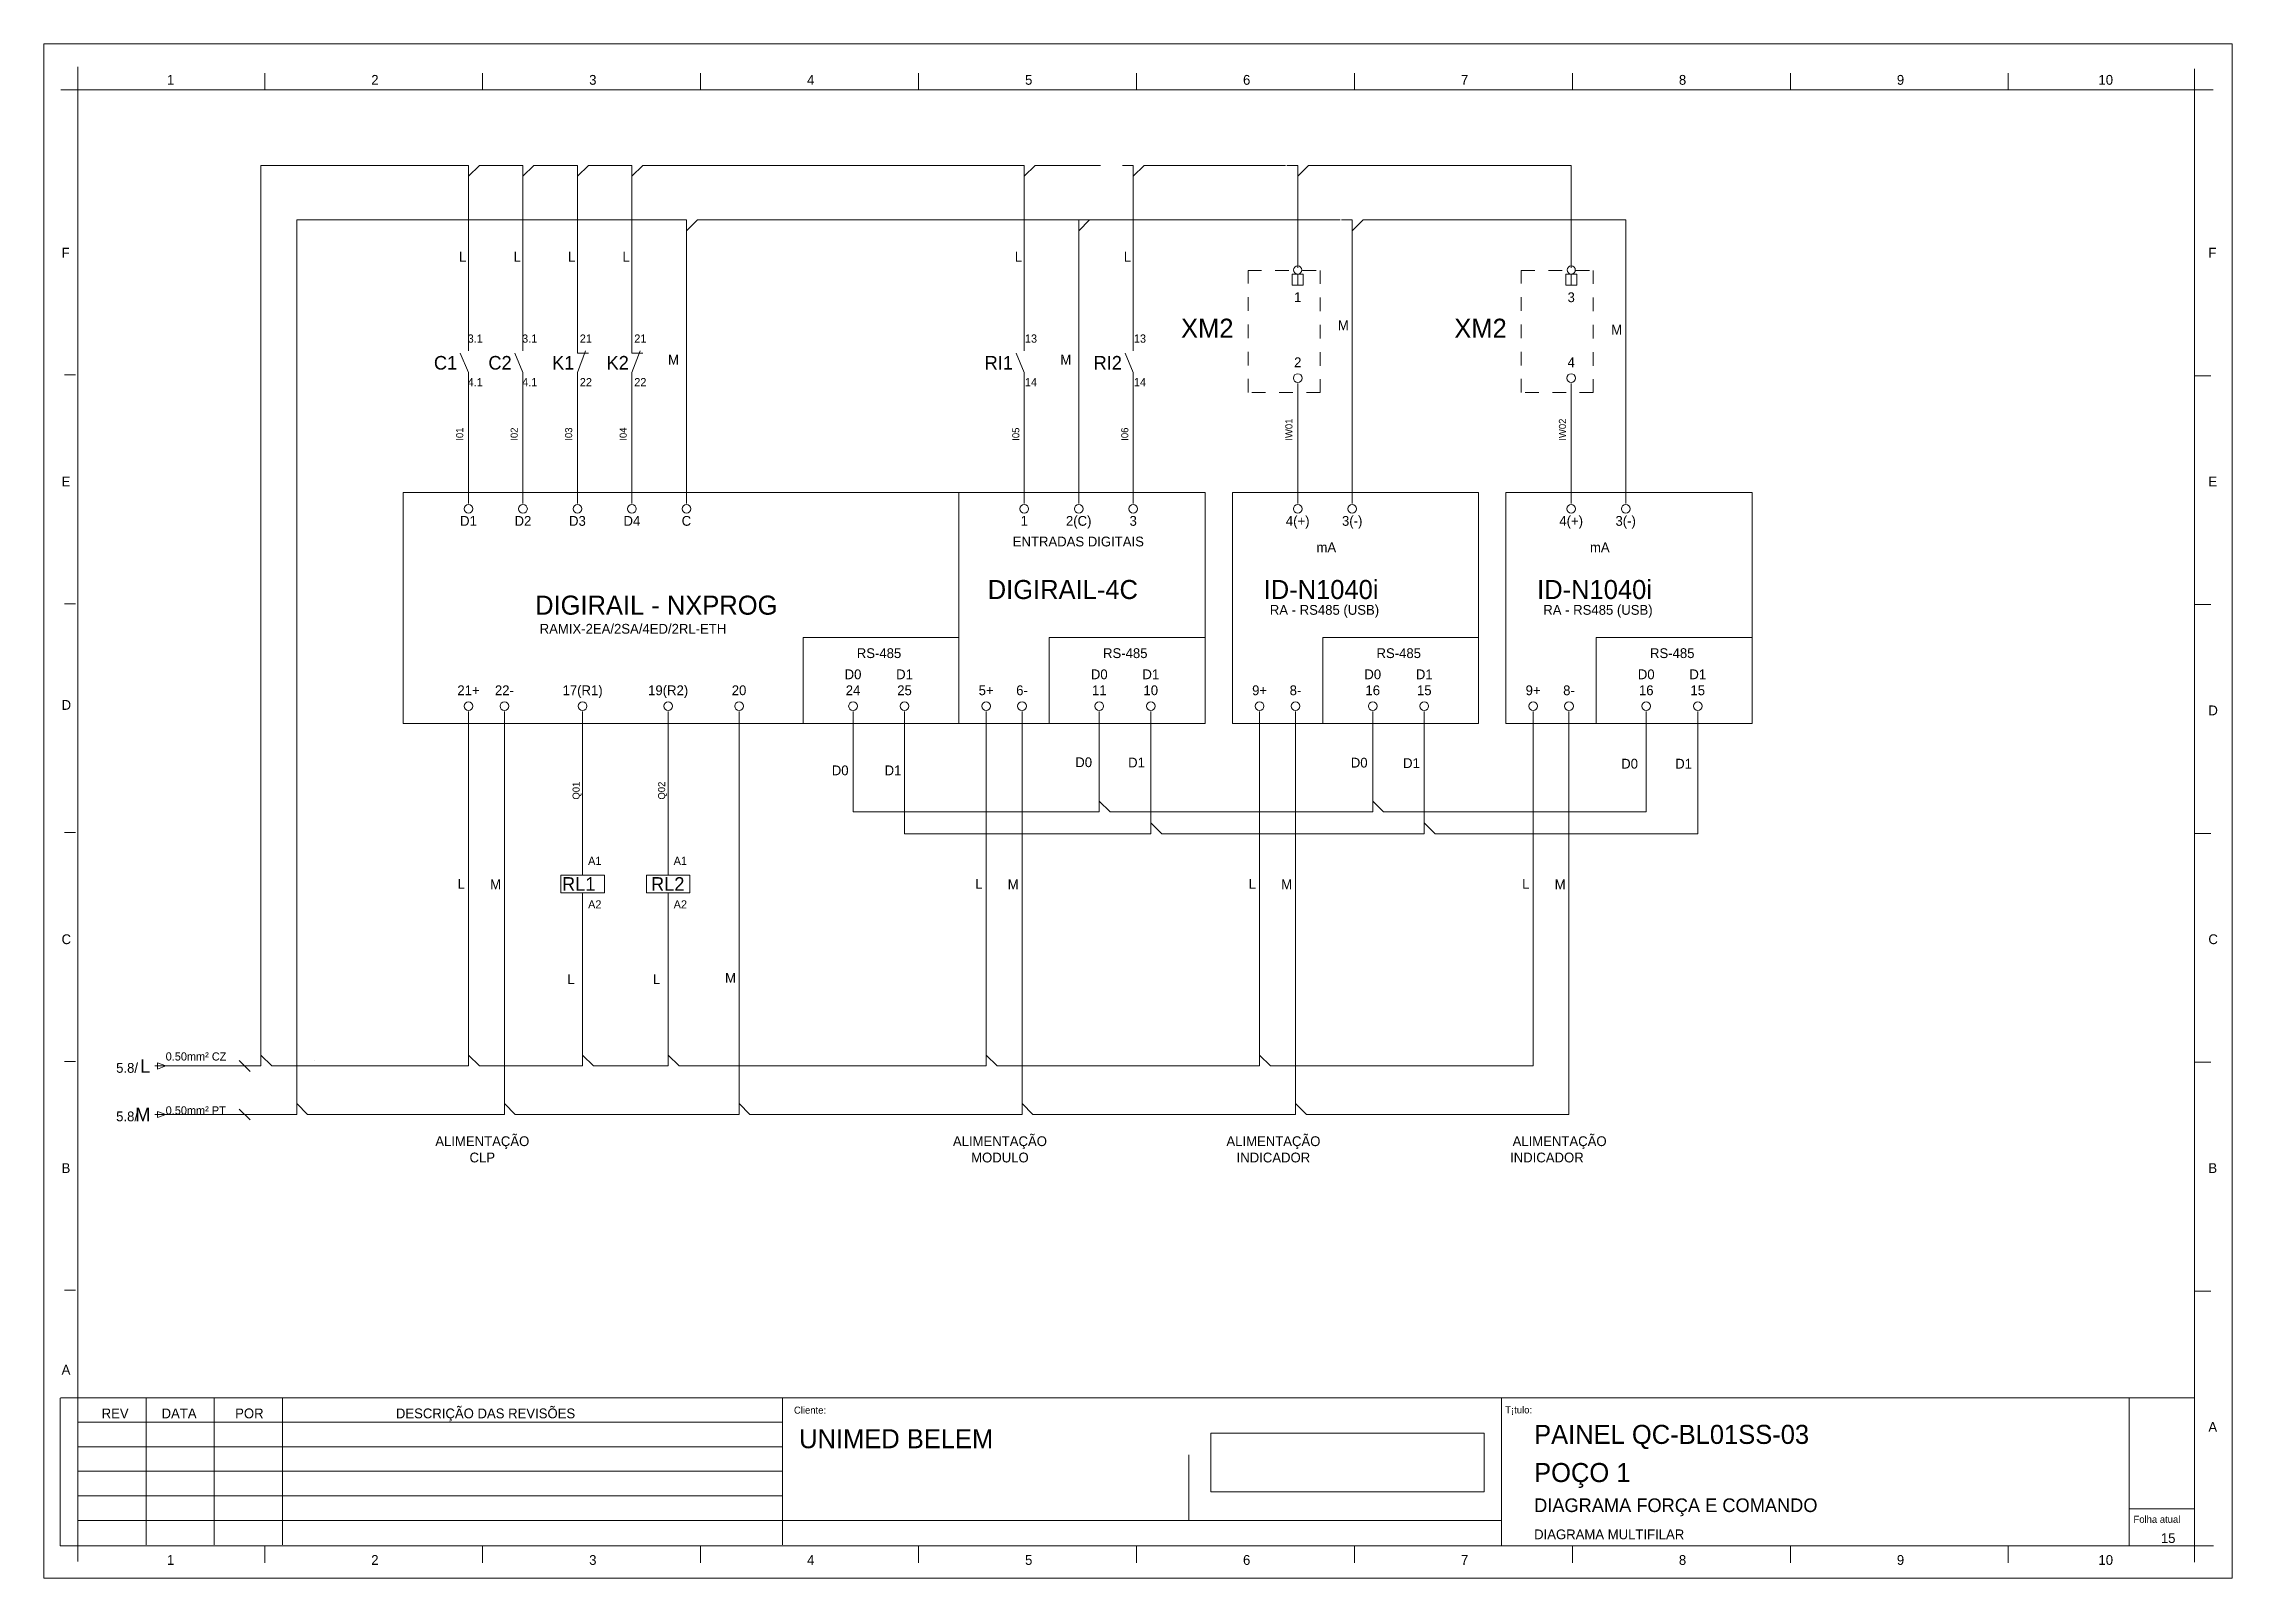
# Model space of a CAD drawing. Header units: inches. Extents: x -3 to 3194, y -983 to 1262.
# Drawn here: x -2.9 to 398.8, y -669.1 to -387.5 of the extents above; entities that cross this region are included whole.
import ezdxf
from ezdxf.enums import TextEntityAlignment as Align

# ---------------------------------------------------------------- set-up
doc = ezdxf.new("R2010")
doc.units = ezdxf.units.IN
doc.header["$MEASUREMENT"] = 0
for name, pattern in [('ACAD_ISO03W100', [30, 12, -18]), ('EPLANLINE2', [5, 2.5, -2.5]), ('EPLANLINE7', [0])]:
    doc.linetypes.add(name, pattern=pattern)
for name, color, linetype, lineweight in [('AUTOCONNECTING', 1, 'Continuous', 13), ('PLOT', 3, 'Continuous', 18), ('SPECIAL', 4, 'Continuous', 13), ('SYMBOL', 2, 'Continuous', 18), ('X', 2, 'Continuous', 13)]:
    doc.layers.add(name, color=color, linetype=linetype, lineweight=lineweight)
doc.styles.add('EPLFONT', font='')
doc.styles.get('EPLFONT').set_extended_font_data('EPL5_850')
picture_1 = doc.add_image_def('image2.png', size_in_pixel=(494, 106))

msp = doc.modelspace()

# ---------------------------------------------------------------- texts
at = {"layer": 'PLOT', "color": 2, "style": 'EPLFONT'}
for s, height, p in [('1 ', 1.8, (19.725, -395.049)), ('2 ', 1.8, (57.225, -395.049)), ('3 ', 1.8, (97.225, -395.049)), ('4 ', 1.8, (137.225, -395.049)), ('5 ', 1.8, (177.225, -395.049)), ('6 ', 1.8, (217.225, -395.049)), ('7 ', 1.8, (257.225, -395.049)), ('8 ', 1.8, (297.225, -395.049)), ('9 ', 1.8, (337.225, -395.049)), ('10 ', 1.8, (374.225, -395.049)), ('F', 1.8, (0.4, -426.768)), ('F', 1.8, (394.4, -426.768)), ('E', 1.8, (0.4, -468.768)), ('E', 1.8, (394.4, -468.768)), ('D', 1.8, (0.4, -509.768)), ('D', 1.8, (394.4, -510.768)), ('C', 1.8, (0.4, -552.768)), ('C', 1.8, (394.4, -552.768)), ('B', 1.8, (0.4, -594.768)), ('B', 1.8, (394.4, -594.768)), ('A', 1.8, (0.4, -631.768)), ('REV', 1.8, (7.75, -639.793)), ('DATA', 1.8, (18.75, -639.793)), ('POR', 1.8, (32.25, -639.793)), ('DESCRIÇÃO DAS REVISÕES', 1.8, (61.75, -639.793)), ('Cliente:', 1.3, (134.81, -638.943)), ('T¡tulo:', 1.3, (265.35, -638.893)), ('PAINEL QC-BL01SS-03', 3.5, (270.65, -644.493)), ('A', 1.8, (394.4, -642.268)), ('POÇO 1', 3.5, (270.65, -651.493)), ('DIAGRAMA FORÇA E COMANDO', 2.5, (270.65, -656.993)), ('Folha atual', 1.3, (380.65, -658.981)), ('DIAGRAMA MULTIFILAR', 1.8, (270.65, -661.993)), ('15', 1.8, (385.678, -662.681)), ('1 ', 1.8, (19.725, -666.693)), ('2 ', 1.8, (57.225, -666.693)), ('3 ', 1.8, (97.225, -666.693)), ('4 ', 1.8, (137.225, -666.693)), ('5 ', 1.8, (177.225, -666.693)), ('6 ', 1.8, (217.225, -666.693)), ('7 ', 1.8, (257.225, -666.693)), ('8 ', 1.8, (297.225, -666.693)), ('9 ', 1.8, (337.225, -666.693)), ('10 ', 1.8, (374.225, -666.693))]:
    msp.add_text(s, height=height, dxfattribs=at).set_placement(p)
msp.add_text('UNIMED BELEM', height=3.5, dxfattribs=at).set_placement((153.57, -645.286), align=Align.CENTER)
at = {"layer": 'SPECIAL', "color": 2, "style": 'EPLFONT'}
for s, height, p in [('L', 1.8, (74.014, -427.5)), ('L', 1.8, (84.014, -427.5)), ('L', 1.8, (94.014, -427.5)), ('L', 1.8, (104.014, -427.5)), ('L', 1.8, (176.014, -427.5)), ('L', 1.8, (196.014, -427.5)), ('1', 1.8, (227.261, -434.947)), ('3', 1.8, (277.454, -434.947)), ('XM2', 3.5, (210.663, -441.484)), ('M', 1.8, (235.635, -440.089)), ('XM2', 3.5, (260.814, -441.484)), ('M', 1.8, (285.803, -440.905)), ('M', 1.8, (112.702, -446.403)), ('M', 1.8, (184.702, -446.403)), ('2', 1.8, (227.268, -446.879)), ('4', 1.8, (277.462, -446.879)), ('D1', 1.8, (75.068, -475.989)), ('D2', 1.8, (85.068, -475.989)), ('D3', 1.8, (95.068, -475.989)), ('D4', 1.8, (105.068, -475.989)), ('C', 1.8, (115.068, -475.989)), ('ENTRADAS DIGITAIS', 1.8, (186.996, -479.777)), ('1', 1.8, (177.068, -475.989)), ('2(C)', 1.8, (187.068, -475.989)), ('3', 1.8, (197.068, -475.989)), ('4(+)', 1.8, (227.261, -475.989)), ('3(-)', 1.8, (237.261, -475.989)), ('4(+)', 1.8, (277.454, -475.989)), ('3(-)', 1.8, (287.454, -475.989)), ('mA', 1.8, (232.508, -480.836)), ('mA', 1.8, (282.702, -480.836)), ('DIGIRAIL-4C', 3.5, (184.152, -489.436)), ('ID-N1040i', 3.5, (231.548, -489.436)), ('ID-N1040i', 3.5, (281.741, -489.436)), ('DIGIRAIL - NXPROG', 3.5, (109.537, -492.306)), ('RAMIX-2EA/2SA/4ED/2RL-ETH', 1.8, (105.263, -495.792)), ('RA - RS485 (USB)', 1.8, (232.174, -492.322)), ('RA - RS485 (USB)', 1.8, (282.367, -492.322)), ('RS-485', 1.8, (150.42, -500.266)), ('RS-485', 1.8, (195.614, -500.266)), ('RS-485', 1.8, (245.807, -500.266)), ('RS-485', 1.8, (296, -500.266)), ('21+', 1.8, (75.075, -507.079)), ('22-', 1.8, (81.662, -507.079)), ('17(R1)', 1.8, (96.017, -507.079)), ('19(R2)', 1.8, (111.719, -507.079)), ('20', 1.8, (124.733, -507.079)), ('D0', 1.8, (145.647, -504.152)), ('24', 1.8, (145.647, -507.079)), ('D1', 1.8, (155.104, -504.152)), ('25', 1.8, (155.104, -507.079)), ('5+', 1.8, (170.075, -507.079)), ('6-', 1.8, (176.662, -507.079)), ('D0', 1.8, (190.84, -504.152)), ('11', 1.8, (190.84, -507.079)), ('D1', 1.8, (200.297, -504.152)), ('10', 1.8, (200.297, -507.079)), ('9+', 1.8, (220.268, -507.079)), ('8-', 1.8, (226.855, -507.079)), ('D0', 1.8, (241.033, -504.152)), ('16', 1.8, (241.033, -507.079)), ('D1', 1.8, (250.491, -504.152)), ('15', 1.8, (250.491, -507.079)), ('9+', 1.8, (270.462, -507.079)), ('8-', 1.8, (277.049, -507.079)), ('D0', 1.8, (291.227, -504.152)), ('16', 1.8, (291.227, -507.079)), ('D1', 1.8, (300.684, -504.152)), ('15', 1.8, (300.684, -507.079)), ('D0', 1.8, (143.292, -521.775)), ('D1', 1.8, (152.985, -521.775)), ('D0', 1.8, (187.982, -520.288)), ('D1', 1.8, (197.673, -520.342)), ('D0', 1.8, (238.549, -520.362)), ('D1', 1.8, (248.138, -520.445)), ('D0', 1.8, (288.175, -520.548)), ('D1', 1.8, (298.088, -520.548)), ('L', 1.8, (73.744, -542.591)), ('M', 1.8, (80.044, -542.704)), ('L', 1.8, (168.744, -542.591)), ('M', 1.8, (175.044, -542.704)), ('L', 1.8, (218.938, -542.591)), ('M', 1.8, (225.238, -542.704)), ('L', 1.8, (269.131, -542.591)), ('M', 1.8, (275.431, -542.704)), ('L', 1.8, (93.892, -560.084)), ('L', 1.8, (109.593, -560.084)), ('M', 1.8, (123.167, -559.862)), ('ALIMENTAÇÃO', 1.8, (77.609, -589.834)), ('ALIMENTAÇÃO', 1.8, (172.609, -589.834)), ('ALIMENTAÇÃO', 1.8, (222.802, -589.834)), ('ALIMENTAÇÃO', 1.8, (275.328, -589.834)), ('CLP', 1.8, (77.609, -592.828)), ('MODULO', 1.8, (172.609, -592.828)), ('INDICADOR', 1.8, (222.802, -592.828)), ('INDICADOR', 1.8, (272.995, -592.828))]:
    msp.add_text(s, height=height, dxfattribs=at).set_placement(p, align=Align.CENTER)
at = {"layer": 'SPECIAL', "color": 2, "lineweight": 18, "style": 'EPLFONT'}
for s, p in [('3.1', (76.311, -442.379)), ('3.1', (86.311, -442.379)), ('21', (96.617, -442.379)), ('21', (106.617, -442.379)), ('13', (178.311, -442.379)), ('13', (198.311, -442.379)), ('4.1', (76.311, -450.379)), ('4.1', (86.311, -450.379)), ('22', (96.617, -450.379)), ('22', (106.617, -450.379)), ('14', (178.311, -450.379)), ('14', (198.311, -450.379)), ('A1', (98.253, -538.227)), ('A1', (113.954, -538.227)), ('A2', (98.253, -546.227)), ('A2', (113.954, -546.227))]:
    msp.add_text(s, height=1.5, dxfattribs=at).set_placement(p, align=Align.CENTER)
for s, p in [('C1', (73, -447.324)), ('C2', (83, -447.324)), ('K1', (94.5, -447.324)), ('K2', (104.5, -447.324)), ('RI1', (175, -447.324)), ('RI2', (195, -447.324)), ('RL1', (98.373, -542.973)), ('RL2', (114.705, -542.973))]:
    msp.add_text(s, height=2.5, dxfattribs=at).set_placement(p, align=Align.RIGHT)
at = {"layer": 'SPECIAL', "color": 2, "style": 'EPLFONT'}
for s, p in [('IW01', (226.299, -460.371)), ('IW02', (276.493, -460.371)), ('I01', (74.106, -460.371)), ('I02', (84.106, -460.371)), ('I03', (94.106, -460.371)), ('I04', (104.106, -460.371)), ('I05', (176.169, -460.383)), ('I06', (196.169, -460.383)), ('Q01', (95.47, -526.24)), ('Q02', (111.171, -526.24))]:
    msp.add_text(s, height=1.3, rotation=90, dxfattribs=at).set_placement(p)
for s, p in [('L', (16.7, -576.38)), ('M', (16.7, -585.284))]:
    msp.add_text(s, height=2.5, dxfattribs=at).set_placement(p, align=Align.RIGHT)
at = {"layer": 'SPECIAL', "color": 4, "lineweight": 9, "style": 'EPLFONT'}
for s, p in [('0.50mm² CZ', (19.5, -574.13)), ('0.50mm² PT', (19.5, -584.034))]:
    msp.add_text(s, height=1.5, dxfattribs=at).set_placement(p)
at = {"layer": 'X', "color": 2, "style": 'EPLFONT'}
for p in [(14.423, -576.38), (14.423, -585.284)]:
    msp.add_text('5.8/', height=1.8, dxfattribs=at).set_placement(p, align=Align.RIGHT)

# ---------------------------------------------------------------- blocks, each defined once
blk = doc.blocks.new('SO284')
at = {"layer": 'SYMBOL', "color": 0, "linetype": 'EPLANLINE7', "lineweight": 13}
for p, q in [((-1.175, 0), (0.675, 0)), ((-0.675, 0.575), (0.8, 0)), ((-0.675, 0.575), (-0.675, -0.575)), ((-0.675, -0.575), (0.8, 0))]:
    blk.add_line(p, q, dxfattribs=at)
blk = doc.blocks.new('SO308')
at = {"layer": 'SYMBOL', "color": 0, "linetype": 'EPLANLINE7', "lineweight": 13}
blk.add_line((-1, 1), (1, -1), dxfattribs=at)
blk = doc.blocks.new('SO264')
at = {"layer": 'SYMBOL', "color": 0, "linetype": 'EPLANLINE7', "lineweight": 13}
for p, q in [((-2, 0), (0, 0)), ((0, 4), (0, 0)), ((0, 2), (2, 0))]:
    blk.add_line(p, q, dxfattribs=at)
blk = doc.blocks.new('SO280')
at = {"layer": 'SYMBOL', "color": 0, "linetype": 'EPLANLINE7', "lineweight": 13}
for p, q in [((-2, 0), (0, 0)), ((0, 0), (0, -2))]:
    blk.add_line(p, q, dxfattribs=at)
blk = doc.blocks.new('SO281')
at = {"layer": 'SYMBOL', "color": 0, "linetype": 'EPLANLINE7', "lineweight": 13}
for p, q in [((2, 0), (0, 0)), ((0, 0), (0, -2))]:
    blk.add_line(p, q, dxfattribs=at)
blk = doc.blocks.new('SO291')
at = {"layer": 'SYMBOL', "color": 0, "linetype": 'EPLANLINE7', "lineweight": 13}
blk.add_line((0, 3), (0, 0), dxfattribs=at)
at = {"layer": 'SYMBOL', "color": 0, "linetype": 'EPLANLINE7', "lineweight": 13, "ltscale": 2}
blk.add_circle((0, 4), 0.8, dxfattribs=at)
blk = doc.blocks.new('SO269')
at = {"layer": 'SYMBOL', "color": 0, "linetype": 'EPLANLINE7', "lineweight": 13}
for p, q in [((-2, 0), (0, 0)), ((0, 0), (0, -2)), ((0, -2), (2, 0))]:
    blk.add_line(p, q, dxfattribs=at)
blk = doc.blocks.new('33_0_DIN_WUPO')
at = {"layer": 'SYMBOL', "color": 0, "linetype": 'EPLANLINE7', "lineweight": 18}
for p, q in [((-1, 2), (1, 2)), ((-1, 0), (-1, 2)), ((1, 0), (-1, 0)), ((0, 4), (0, 3.2)), ((0, 2), (0, 0)), ((1, 2), (1, 0))]:
    blk.add_line(p, q, dxfattribs=at)
at = {"layer": 'SYMBOL', "color": 0, "linetype": 'EPLANLINE7', "lineweight": 18, "ltscale": 2}
blk.add_circle((0, 2.8), 0.75, dxfattribs=at)

# ---------------------------------------------------------------- linework, layer by layer
at = {"layer": 'AUTOCONNECTING', "color": 1, "linetype": 'EPLANLINE7', "lineweight": 13}
for p, q in [((36.97, -409.836), (36.97, -571.13)), ((199.075, -409.836), (225.028, -409.836)), ((229.268, -409.836), (277.462, -409.836)), ((45.557, -419.836), (113.075, -419.836)), ((117.075, -419.836), (215.075, -419.836)), ((202.268, -419.836), (235.028, -419.836)), ((239.268, -419.836), (287.462, -419.836)), ((43.557, -421.836), (43.557, -581.234)), ((75.075, -513.079), (75.075, -573.13)), ((81.662, -513.079), (81.662, -580.034)), ((96.017, -513.079), (96.017, -537.727)), ((111.719, -513.079), (111.719, -537.727)), ((124.733, -513.079), (124.733, -580.034)), ((170.075, -513.079), (170.075, -573.13)), ((176.662, -513.079), (176.662, -580.034)), ((220.268, -513.079), (220.268, -573.13)), ((226.855, -513.079), (226.855, -580.034)), ((270.462, -513.079), (270.462, -573.13)), ((277.049, -513.079), (277.049, -582.034)), ((96.017, -545.727), (96.017, -573.13)), ((111.719, -545.727), (111.719, -573.13)), ((19.5, -584.034), (41.557, -584.034))]:
    msp.add_line(p, q, dxfattribs=at)
at = {"layer": 'AUTOCONNECTING', "color": 1, "lineweight": 13}
for p, q in [((73.075, -409.836), (38.97, -409.836)), ((175.075, -409.836), (107.075, -409.836)), ((34.97, -575.13), (19.5, -575.13)), ((73.075, -575.13), (38.97, -575.13)), ((94.017, -575.13), (77.075, -575.13)), ((98.017, -575.13), (109.719, -575.13)), ((113.719, -575.13), (168.075, -575.13)), ((268.462, -575.13), (222.268, -575.13)), ((79.662, -584.034), (45.557, -584.034)), ((83.662, -584.034), (122.733, -584.034)), ((126.733, -584.034), (174.662, -584.034)), ((228.855, -584.034), (275.049, -584.034))]:
    msp.add_line(p, q, dxfattribs=at)
at = {"layer": 'AUTOCONNECTING', "lineweight": 13}
for p, q in [((75.075, -441.879), (75.075, -409.836)), ((85.075, -441.879), (85.075, -409.836)), ((95.075, -441.879), (95.075, -409.836)), ((105.075, -441.879), (105.075, -409.836)), ((177.075, -441.879), (177.075, -409.836)), ((197.075, -441.879), (197.075, -409.836)), ((227.268, -411.836), (227.268, -427.836)), ((277.462, -409.836), (277.462, -427.836)), ((287.462, -419.836), (287.462, -468.879)), ((115.075, -421.836), (115.075, -468.879)), ((187.075, -421.836), (187.075, -468.879)), ((237.268, -421.836), (237.268, -468.879)), ((75.075, -449.879), (75.075, -468.879)), ((85.075, -449.879), (85.075, -468.879)), ((95.075, -449.879), (95.075, -468.879)), ((105.075, -449.879), (105.075, -468.879)), ((177.075, -449.879), (177.075, -468.879)), ((197.075, -449.879), (197.075, -468.879)), ((227.268, -452.879), (227.268, -468.879)), ((277.462, -452.879), (277.462, -468.879)), ((145.647, -513.079), (145.647, -528.511)), ((155.104, -513.079), (155.104, -532.511)), ((190.84, -524.511), (190.84, -513.079)), ((200.297, -528.511), (200.297, -513.079)), ((241.033, -524.511), (241.033, -513.079)), ((250.491, -528.511), (250.491, -513.079)), ((291.227, -528.511), (291.227, -513.079)), ((300.684, -532.511), (300.684, -513.079)), ((145.647, -528.511), (190.84, -528.511)), ((192.84, -528.511), (239.033, -528.511)), ((243.033, -528.511), (291.227, -528.511)), ((155.104, -532.511), (200.297, -532.511)), ((202.297, -532.511), (248.491, -532.511)), ((252.491, -532.511), (300.684, -532.511)), ((172.075, -575.13), (218.268, -575.13)), ((178.662, -584.034), (224.855, -584.034))]:
    msp.add_line(p, q, dxfattribs=at)
at = {"layer": 'AUTOCONNECTING', "linetype": 'ACAD_ISO03W100', "lineweight": 13}
for p, q in [((77.075, -409.836), (83.075, -409.836)), ((87.075, -409.836), (93.075, -409.836)), ((97.075, -409.836), (103.075, -409.836)), ((179.075, -409.836), (195.075, -409.836))]:
    msp.add_line(p, q, dxfattribs=at)
at = {"layer": 'AUTOCONNECTING', "color": 0, "linetype": 'ACAD_ISO03W100', "lineweight": 13}
msp.add_line((207.304, -658.518), (207.304, -636.018), dxfattribs=at)
at = {"layer": 'AUTOCONNECTING', "color": 3, "lineweight": 13}
msp.add_line((207.304, -658.518), (264.675, -658.518), dxfattribs=at)
at = {"layer": 'AUTOCONNECTING', "color": 3}
msp.add_line((391.875, -669.143), (398.775, -669.143), dxfattribs=at)
msp.add_lwpolyline([(398.775, -669.143), (-2.875, -669.143), (-2.875, -387.524), (398.775, -387.524)], close=True, dxfattribs=at)
at = {"layer": 'AUTOCONNECTING', "color": 3, "lineweight": 13}
msp.add_lwpolyline([(3.375, -395.974), (391.875, -395.974), (391.875, -636.018), (3.375, -636.018)], close=True, dxfattribs=at)
at = {"layer": 'AUTOCONNECTING', "color": 41, "linetype": 'EPLANLINE2', "lineweight": 13, "true_color": 0xf4ee51}
for points in [[(218.141, -429.108), (231.353, -429.108), (231.353, -451.548), (218.141, -451.548)], [(268.292, -429.108), (281.504, -429.108), (281.504, -451.548), (268.292, -451.548)]]:
    msp.add_lwpolyline(points, close=True, dxfattribs=at)
at = {"layer": 'AUTOCONNECTING', "color": 2, "lineweight": 13}
for points in [[(63.075, -469.879), (165.075, -469.879), (165.075, -512.279), (63.075, -512.279)], [(165.075, -469.879), (210.268, -469.879), (210.268, -512.279), (165.075, -512.279)], [(215.268, -469.879), (260.462, -469.879), (260.462, -512.279), (215.268, -512.279)], [(265.462, -469.879), (310.655, -469.879), (310.655, -512.279), (265.462, -512.279)]]:
    msp.add_lwpolyline(points, close=True, dxfattribs=at)
at = {"layer": 'AUTOCONNECTING', "color": 40, "lineweight": 13, "true_color": 0xf8d731}
for points in [[(165.075, -512.279), (136.469, -512.279), (136.469, -496.469), (165.075, -496.469)], [(210.268, -512.279), (181.662, -512.279), (181.662, -496.469), (210.268, -496.469)], [(260.462, -512.279), (231.855, -512.279), (231.855, -496.469), (260.462, -496.469)], [(310.655, -512.279), (282.049, -512.279), (282.049, -496.469), (310.655, -496.469)]]:
    msp.add_lwpolyline(points, close=True, dxfattribs=at)
at = {"layer": 'PLOT', "color": 3, "linetype": 'EPLANLINE7', "lineweight": 13}
for p, q in [((3.375, -391.749), (3.375, -666.068)), ((37.675, -395.949), (37.675, -392.949)), ((77.675, -395.949), (77.675, -392.949)), ((117.675, -395.949), (117.675, -392.949)), ((157.675, -395.949), (157.675, -392.949)), ((197.675, -395.949), (197.675, -392.949)), ((237.675, -395.949), (237.675, -392.949)), ((277.675, -395.949), (277.675, -392.949)), ((317.675, -395.949), (317.675, -392.949)), ((357.675, -395.949), (357.675, -392.949)), ((391.875, -392.149), (391.875, -666.168)), ((0.25, -395.974), (395.25, -395.974)), ((2.95, -448.293), (0.95, -448.293)), ((391.875, -448.443), (394.875, -448.443)), ((2.95, -490.293), (0.95, -490.293)), ((391.875, -490.443), (394.875, -490.443)), ((2.95, -532.293), (0.95, -532.293)), ((391.875, -532.443), (394.875, -532.443)), ((2.95, -574.293), (0.95, -574.293)), ((391.875, -574.443), (394.875, -574.443)), ((2.95, -616.293), (0.95, -616.293)), ((391.875, -616.443), (394.875, -616.443)), ((0.15, -663.193), (0.15, -636.118)), ((0.2, -636.018), (391.925, -636.018)), ((15.925, -636.018), (15.925, -663.018)), ((28.425, -636.018), (28.425, -663.018)), ((40.925, -636.018), (40.925, -663.018)), ((132.675, -636.018), (132.675, -663.018)), ((132.675, -636.018), (132.675, -663.018)), ((264.675, -636.018), (264.675, -663.143)), ((379.875, -636.156), (379.875, -663.156)), ((132.675, -640.518), (3.425, -640.518)), ((132.675, -645.018), (3.425, -645.018)), ((132.675, -649.518), (3.425, -649.518)), ((132.675, -654.018), (3.425, -654.018)), ((264.675, -658.518), (3.425, -658.518)), ((379.875, -656.431), (391.875, -656.431)), ((0.15, -663.193), (395.325, -663.193)), ((37.675, -666.343), (37.675, -663.343)), ((77.675, -666.343), (77.675, -663.343)), ((117.675, -666.343), (117.675, -663.343)), ((157.675, -666.343), (157.675, -663.343)), ((197.675, -666.343), (197.675, -663.343)), ((237.675, -666.343), (237.675, -663.343)), ((277.675, -666.343), (277.675, -663.343)), ((317.675, -666.343), (317.675, -663.343)), ((357.675, -666.343), (357.675, -663.343))]:
    msp.add_line(p, q, dxfattribs=at)
at = {"layer": 'SYMBOL', "color": 2, "linetype": 'EPLANLINE7', "lineweight": 18}
for p, q in [((73.575, -444.279), (75.075, -447.879)), ((75.075, -441.879), (75.075, -443.879)), ((83.575, -444.279), (85.075, -447.879)), ((85.075, -441.879), (85.075, -443.879)), ((95.075, -441.879), (95.075, -444.279)), ((96.575, -443.879), (95.075, -447.879)), ((95.075, -444.279), (97.075, -444.279)), ((105.075, -441.879), (105.075, -444.279)), ((106.575, -443.879), (105.075, -447.879)), ((105.075, -444.279), (107.075, -444.279)), ((175.575, -444.279), (177.075, -447.879)), ((177.075, -441.879), (177.075, -443.879)), ((195.575, -444.279), (197.075, -447.879)), ((197.075, -441.879), (197.075, -443.879)), ((75.075, -447.879), (75.075, -449.879)), ((85.075, -447.879), (85.075, -449.879)), ((95.075, -447.879), (95.075, -449.879)), ((105.075, -447.879), (105.075, -449.879)), ((177.075, -447.879), (177.075, -449.879)), ((197.075, -447.879), (197.075, -449.879)), ((96.017, -537.727), (96.017, -540.127)), ((111.719, -537.727), (111.719, -540.127)), ((92.017, -540.127), (92.017, -543.327)), ((92.017, -540.127), (100.017, -540.127)), ((100.017, -543.327), (100.017, -540.127)), ((107.719, -540.127), (107.719, -543.327)), ((107.719, -540.127), (115.719, -540.127)), ((115.719, -543.327), (115.719, -540.127)), ((92.017, -543.327), (100.017, -543.327)), ((96.017, -543.327), (96.017, -545.727)), ((107.719, -543.327), (115.719, -543.327)), ((111.719, -543.327), (111.719, -545.727))]:
    msp.add_line(p, q, dxfattribs=at)
at = {"layer": 'SYMBOL', "color": 2, "linetype": 'EPLANLINE7', "lineweight": 9}
for p, q in [((46.777, -574.13), (46.777, -574.13)), ((34, -575.13), (34, -575.13)), ((72.105, -575.13), (72.105, -575.13)), ((167.105, -575.13), (167.105, -575.13)), ((174.105, -575.13), (174.105, -575.13)), ((217.299, -575.13), (217.299, -575.13)), ((267.492, -575.13), (267.492, -575.13)), ((46.777, -584.034), (46.777, -584.034))]:
    msp.add_line(p, q, dxfattribs=at)

# ---------------------------------------------------------------- block references
at = {"layer": 'SYMBOL'}
for name, p in [('SO281', (36.97, -409.836)), ('SO269', (75.075, -409.836)), ('SO269', (85.075, -409.836)), ('SO269', (95.075, -409.836)), ('SO269', (105.075, -409.836)), ('SO269', (177.075, -409.836)), ('SO269', (197.075, -409.836)), ('SO269', (227.268, -409.836)), ('SO281', (43.557, -419.836)), ('SO269', (115.075, -419.836)), ('SO269', (187.075, -419.836)), ('SO269', (237.268, -419.836)), ('SO291', (227.268, -452.879)), ('SO291', (277.462, -452.879)), ('SO291', (75.075, -513.079)), ('SO291', (75.075, -513.079)), ('SO291', (81.662, -513.079)), ('SO291', (96.017, -513.079)), ('SO291', (111.719, -513.079)), ('SO291', (124.733, -513.079)), ('SO291', (145.647, -513.079)), ('SO291', (155.104, -513.079)), ('SO291', (170.075, -513.079)), ('SO291', (170.075, -513.079)), ('SO291', (176.662, -513.079)), ('SO291', (190.84, -513.079)), ('SO291', (200.297, -513.079)), ('SO291', (220.268, -513.079)), ('SO291', (220.268, -513.079)), ('SO291', (226.855, -513.079)), ('SO291', (241.033, -513.079)), ('SO291', (250.491, -513.079)), ('SO291', (270.462, -513.079)), ('SO291', (270.462, -513.079)), ('SO291', (277.049, -513.079)), ('SO291', (291.227, -513.079)), ('SO291', (300.684, -513.079)), ('SO264', (190.84, -528.511)), ('SO264', (241.033, -528.511)), ('SO264', (200.297, -532.511)), ('SO264', (250.491, -532.511)), ('SO264', (36.97, -575.13)), ('SO264', (75.075, -575.13)), ('SO264', (96.017, -575.13)), ('SO264', (111.719, -575.13)), ('SO264', (170.075, -575.13)), ('SO264', (220.268, -575.13)), ('SO284', (18.7, -575.13)), ('SO264', (43.557, -584.034)), ('SO264', (81.662, -584.034)), ('SO264', (124.733, -584.034)), ('SO264', (176.662, -584.034)), ('SO264', (226.855, -584.034)), ('SO284', (18.7, -584.034))]:
    msp.add_blockref(name, p, dxfattribs=at)
at = {"layer": 'SYMBOL', "color": 3}
for p in [(227.268, -431.836), (277.462, -431.836)]:
    msp.add_blockref('33_0_DIN_WUPO', p, dxfattribs=at)
at = {"layer": 'SYMBOL', "rotation": 180}
for p in [(75.075, -468.879), (85.075, -468.879), (95.075, -468.879), (105.075, -468.879), (115.075, -468.879), (177.075, -468.879), (187.075, -468.879), (197.075, -468.879), (227.268, -468.879), (237.268, -468.879), (277.462, -468.879), (287.462, -468.879)]:
    msp.add_blockref('SO291', p, dxfattribs=at)
at = {"layer": 'SYMBOL', "xscale": -1, "rotation": 180}
for p in [(190.84, -528.511), (200.297, -532.511), (36.97, -575.13), (75.075, -575.13), (170.075, -575.13), (220.268, -575.13), (270.462, -575.13), (81.662, -584.034), (124.733, -584.034), (176.662, -584.034), (226.855, -584.034), (277.049, -584.034)]:
    msp.add_blockref('SO280', p, dxfattribs=at)
at = {"layer": 'SYMBOL', "color": 4, "lineweight": 9}
for p in [(34, -575.13), (34, -584.034)]:
    msp.add_blockref('SO308', p, dxfattribs=at)

msp.set_redraw_order([(e.dxf.handle, doc.entitydb.next_handle()) for e in msp.query("TEXT MTEXT ATTDEF DIMENSION ARC_DIMENSION")])  # texts and dimensions are drawn at this point

# ---------------------------------------------------------------- pictures from other files: only their frames are drawn
at = {"layer": 'AUTOCONNECTING', "color": 0, "linetype": 'ACAD_ISO03W100', "lineweight": 13}
image = msp.add_image(picture_1, insert=(211.326, -653.286), size_in_units=(50.154, 10.762), dxfattribs=at)
image.dxf.flags = 7

doc.saveas('drawing.dxf')
